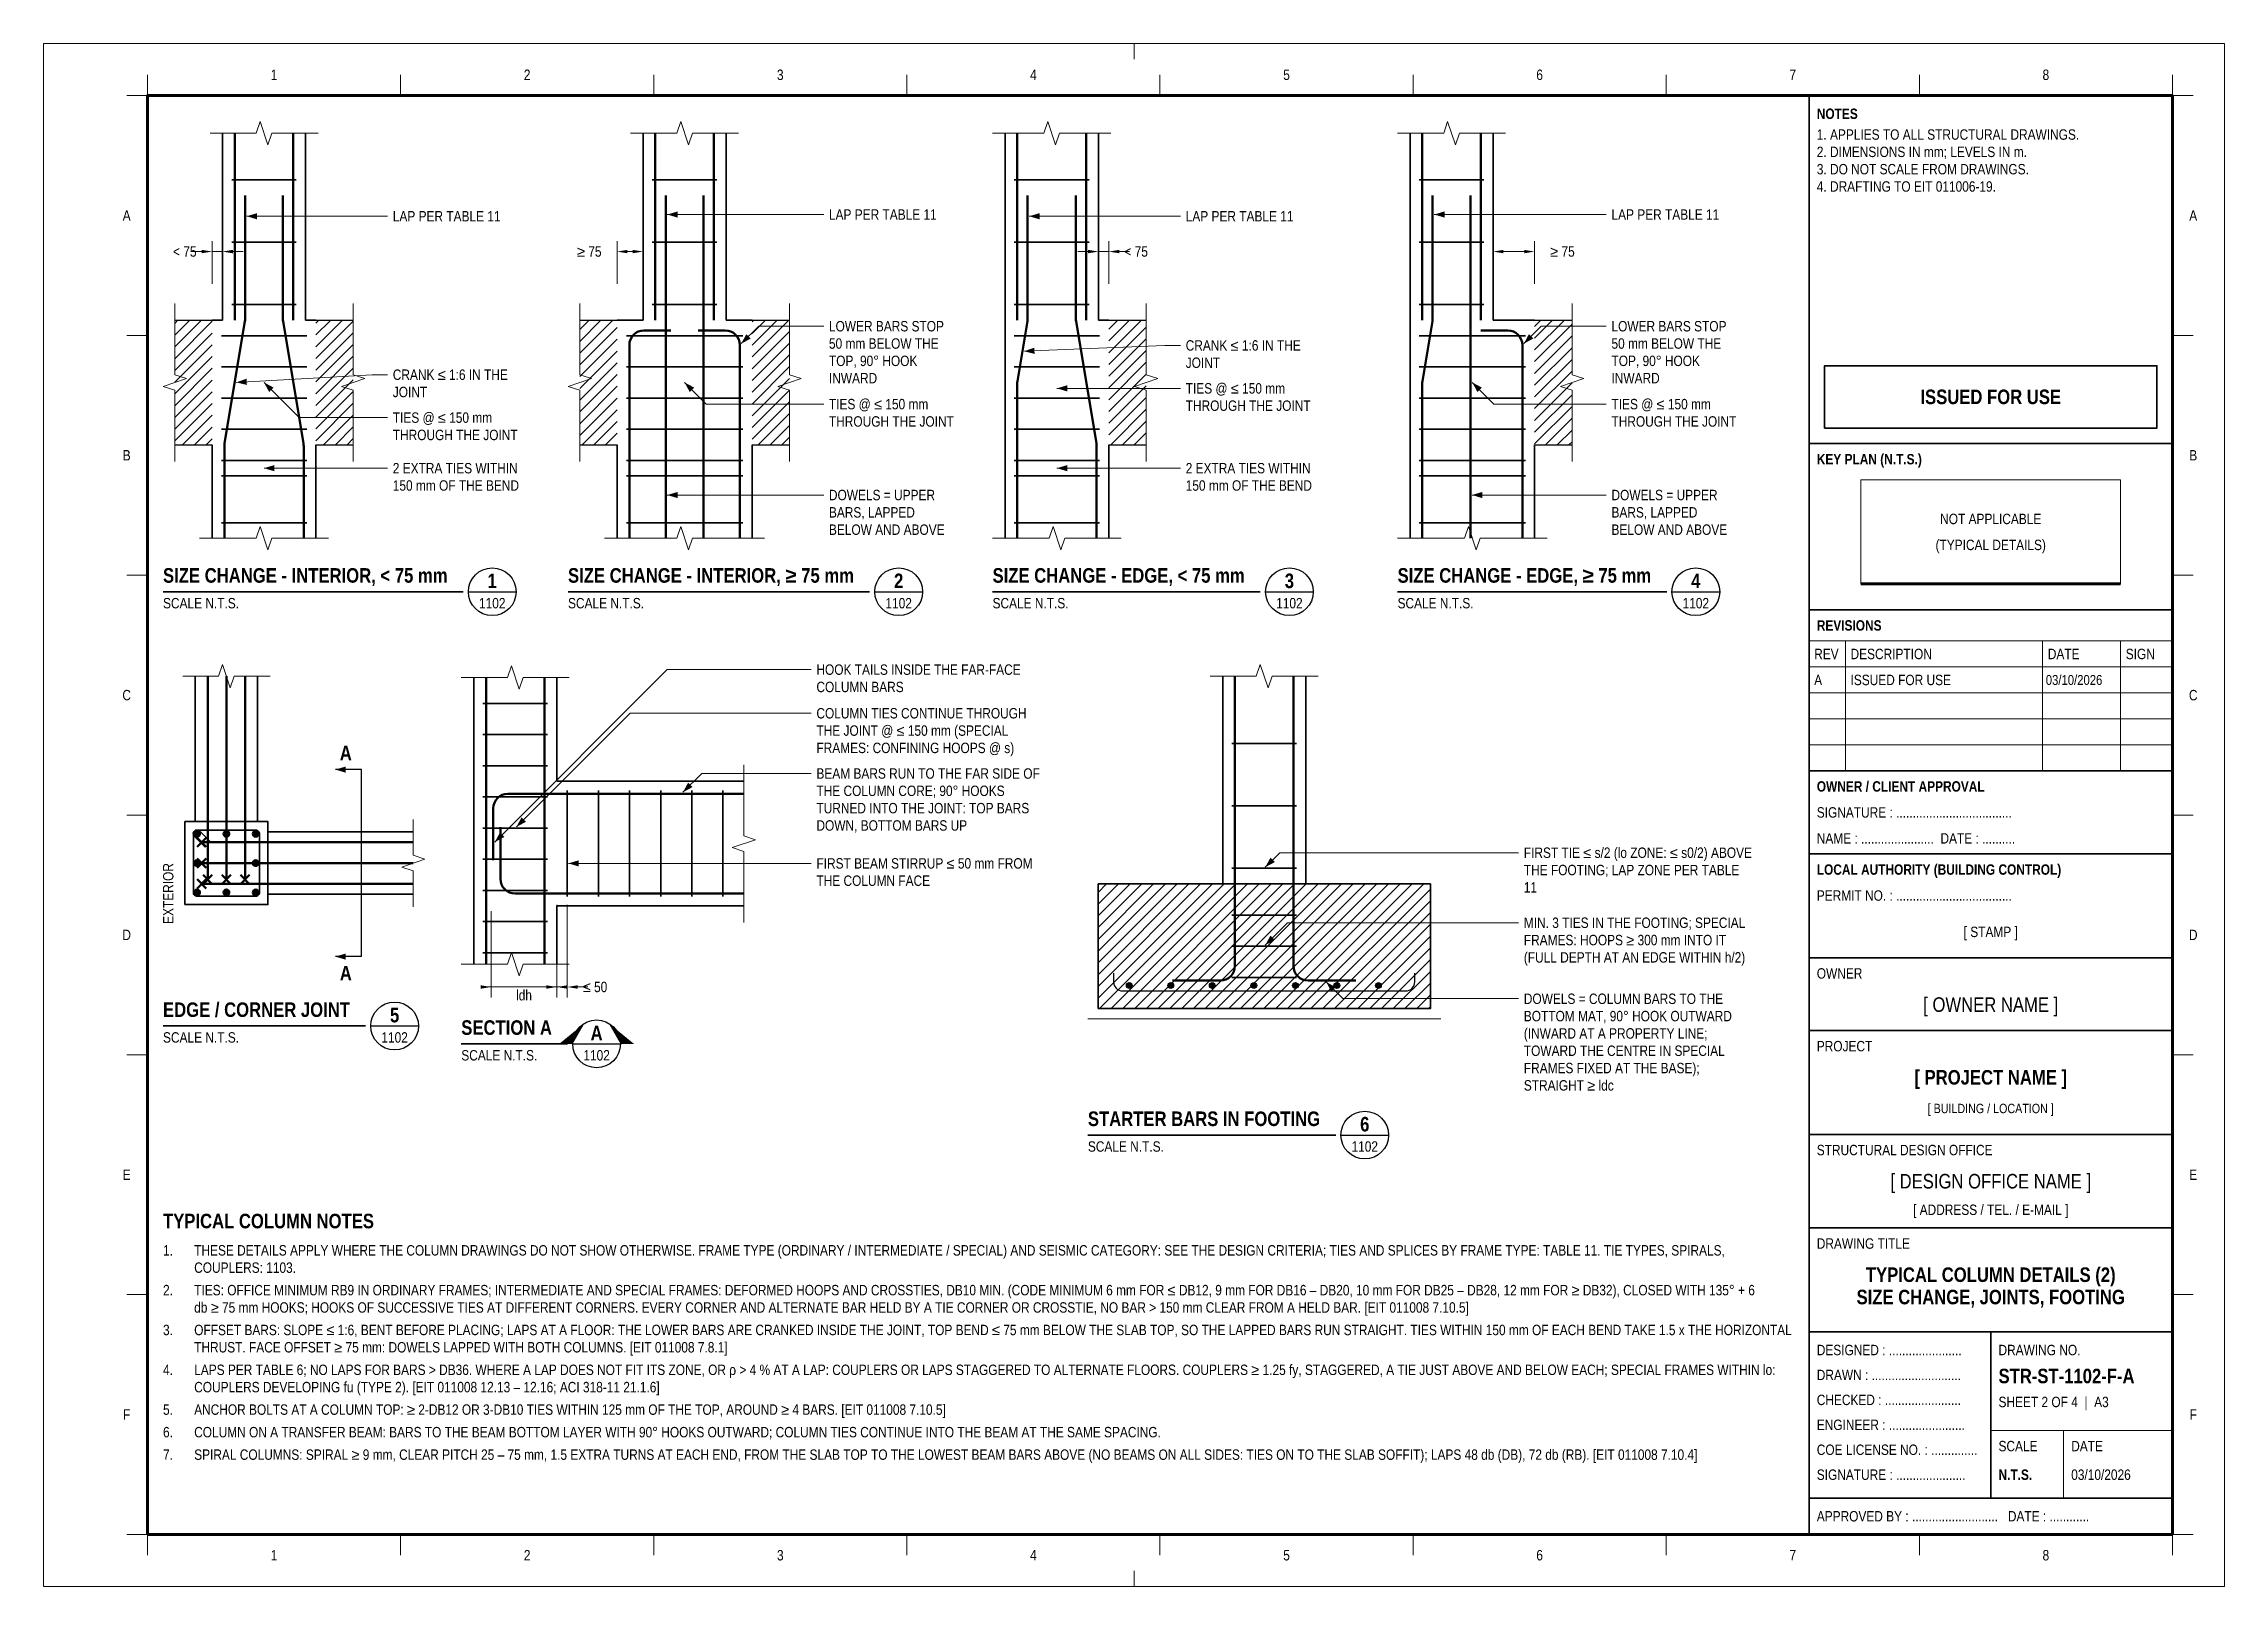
# Paper-space layout '1102' of a CAD drawing. Header units: millimetres. Extents: x 0 to 420, y 0 to 297.
# The model-space entities are those that its viewports show. They can reach past a viewport. Long polylines and large blocks are cut down to what shows.
import ezdxf
from ezdxf.enums import TextEntityAlignment as Align

# ---------------------------------------------------------------- set-up
doc = ezdxf.new("R2010")
doc.units = ezdxf.units.MM
doc.header["$LTSCALE"] = 3.75
doc.linetypes.add('CENTER', pattern=[50.8, 31.75, -6.35, 6.35, -6.35])
for name, color, linetype, lineweight in [('S-ANNO', 3, 'Continuous', 18), ('S-BREAK', 8, 'Continuous', 18), ('S-CONC', 4, 'Continuous', 35), ('S-CONC-VIS', 5, 'Continuous', 25), ('S-CUTL', 6, 'CENTER', 25), ('S-DET', 7, 'Continuous', 18), ('S-DIMS', 2, 'Continuous', 18), ('S-FRAME', 10, 'Continuous', 70), ('S-HATCH', 9, 'Continuous', 13), ('S-LEAN', 7, 'Continuous', 18), ('S-REBR', 1, 'Continuous', 50), ('S-REBR-NF', 252, 'Continuous', 25), ('S-REBR-SEC', 30, 'Continuous', 35), ('S-SYMB', 6, 'Continuous', 25), ('S-TEXT', 7, 'Continuous', 18), ('S-TITLE', 4, 'Continuous', 35), ('S-TTLB', 4, 'Continuous', 35), ('S-TTLB-THIN', 8, 'Continuous', 18), ('S-ZONE', 8, 'Continuous', 18)]:
    doc.layers.add(name, color=color, linetype=linetype, lineweight=lineweight)
for name, color, linetype, lineweight, plot in [('S-SHEET', 9, 'Continuous', 13, False), ('S-TB-AREA', 9, 'Continuous', 13, False), ('S-VPORT', 9, 'Continuous', 13, False)]:
    doc.layers.add(name, color=color, linetype=linetype, lineweight=lineweight, plot=plot)
doc.styles.add('AN', font='ARIALN_0.TTF')
doc.styles.add('ANB', font='ARIALNB_0.TTF')
doc.dimstyles.new('EIT-25', dxfattribs={"dimscale": 25, "dimtxt": 2, "dimasz": 2, "dimexe": 2, "dimexo": 1, "dimgap": 0.6, "dimtad": 1, "dimdec": 0, "dimtxsty": 'AN', "dimcen": 2.5, "dimclrd": 2, "dimclre": 8, "dimclrt": 7, "dimazin": 3, "dimtfac": 1, "dimtmove": 1, "dimatfit": 3, "dimlwd": -1, "dimlwe": -1, "dimarcsym": 0})

# ---------------------------------------------------------------- blocks, each defined once
blk = doc.blocks.new('TB-A3-NRW')
at = {"layer": 'S-FRAME', "flags": 128}
blk.add_lwpolyline([(20, 10), (410, 10), (410, 287), (20, 287)], close=True, dxfattribs=at)
blk.add_lwpolyline([(350, 193), (400, 193)], dxfattribs=at)
at = {"layer": 'S-SHEET', "flags": 128}
blk.add_lwpolyline([(0, 0), (420, 0), (420, 297), (0, 297)], close=True, dxfattribs=at)
at = {"layer": 'S-TB-AREA', "flags": 128}
blk.add_lwpolyline([(20, 10), (340, 10), (340, 287), (20, 287)], close=True, dxfattribs=at)
at = {"layer": 'S-TITLE', "flags": 128}
blk.add_lwpolyline([(343, 223), (407, 223), (407, 235), (343, 235)], close=True, dxfattribs=at)
at = {"layer": 'S-TTLB'}
for p, q in [((340, 10), (340, 287)), ((340, 220), (410, 220)), ((340, 188), (410, 188)), ((340, 157), (410, 157)), ((340, 157), (410, 157)), ((340, 141), (410, 141)), ((340, 121), (410, 121)), ((340, 107), (410, 107)), ((340, 87), (410, 87)), ((340, 69), (410, 69)), ((340, 49), (410, 49)), ((375, 17), (375, 49)), ((340, 17), (410, 17))]:
    blk.add_line(p, q, dxfattribs=at)
at = {"layer": 'S-TTLB-THIN'}
for p, q in [((340, 182), (410, 182)), ((347, 157), (347, 182)), ((385, 157), (385, 182)), ((400, 157), (400, 182)), ((340, 177), (410, 177)), ((340, 172), (410, 172)), ((340, 167), (410, 167)), ((340, 162), (410, 162)), ((375, 30), (410, 30)), ((389, 17), (389, 30))]:
    blk.add_line(p, q, dxfattribs=at)
at = {"layer": 'S-TTLB-THIN', "flags": 128}
blk.add_lwpolyline([(350, 193), (400, 193), (400, 213), (350, 213)], close=True, dxfattribs=at)
at = {"layer": 'S-ZONE'}
for p, q in [((210, 297), (210, 294)), ((20, 287), (20, 291)), ((68.75, 287), (68.75, 291)), ((117.5, 287), (117.5, 291)), ((166.25, 287), (166.25, 291)), ((215, 287), (215, 291)), ((263.75, 287), (263.75, 291)), ((312.5, 287), (312.5, 291)), ((361.25, 287), (361.25, 291)), ((410, 287), (410, 291)), ((16, 287), (20, 287)), ((410, 287), (414, 287)), ((16, 240.83), (20, 240.83)), ((410, 240.83), (414, 240.83)), ((16, 194.67), (20, 194.67)), ((410, 194.67), (414, 194.67)), ((16, 148.5), (20, 148.5)), ((410, 148.5), (414, 148.5)), ((16, 102.33), (20, 102.33)), ((410, 102.33), (414, 102.33)), ((16, 56.17), (20, 56.17)), ((410, 56.17), (414, 56.17)), ((16, 10), (20, 10)), ((20, 10), (20, 6)), ((68.75, 10), (68.75, 6)), ((117.5, 10), (117.5, 6)), ((166.25, 10), (166.25, 6)), ((215, 10), (215, 6)), ((263.75, 10), (263.75, 6)), ((312.5, 10), (312.5, 6)), ((361.25, 10), (361.25, 6)), ((410, 10), (410, 6)), ((410, 10), (414, 10)), ((210, 0), (210, 3))]:
    blk.add_line(p, q, dxfattribs=at)
at = {"layer": 'S-TEXT'}
for s, style, p in [('NOTES', 'ANB', (341.5, 283.5)), ('KEY PLAN (N.T.S.)', 'ANB', (341.5, 217)), ('REVISIONS', 'ANB', (341.5, 185)), ('REV', 'AN', (341, 179.5)), ('DESCRIPTION', 'AN', (348, 179.5)), ('DATE', 'AN', (386, 179.5)), ('SIGN', 'AN', (401, 179.5)), ('OWNER / CLIENT APPROVAL', 'ANB', (341.5, 154)), ('SIGNATURE : ...................................', 'AN', (341.5, 149)), ('NAME : ......................  DATE : ..........', 'AN', (341.5, 144)), ('LOCAL AUTHORITY (BUILDING CONTROL)', 'ANB', (341.5, 138)), ('PERMIT NO. : ...................................', 'AN', (341.5, 133)), ('OWNER', 'AN', (341.5, 118)), ('PROJECT', 'AN', (341.5, 104)), ('STRUCTURAL DESIGN OFFICE', 'AN', (341.5, 84)), ('DRAWING TITLE', 'AN', (341.5, 66)), ('DESIGNED : ......................', 'AN', (341.5, 45.5)), ('DRAWING NO.', 'AN', (376.5, 45.5)), ('DRAWN : ...........................', 'AN', (341.5, 40.7)), ('CHECKED : .......................', 'AN', (341.5, 35.9)), ('ENGINEER : .......................', 'AN', (341.5, 31.1)), ('COE LICENSE NO. : ..............', 'AN', (341.5, 26.3)), ('SCALE', 'AN', (376.5, 27)), ('DATE', 'AN', (390.5, 27)), ('SIGNATURE : .....................', 'AN', (341.5, 21.5)), ('APPROVED BY : ..........................   DATE : ............', 'AN', (341.5, 13.5))]:
    blk.add_text(s, height=2, dxfattribs=dict(at, style=style)).set_placement(p, align=Align.MIDDLE_LEFT)
at = {"layer": 'S-TEXT', "style": 'AN'}
blk.add_text('[ STAMP ]', height=2, dxfattribs=at).set_placement((375, 126), align=Align.MIDDLE_CENTER)
at = {"layer": 'S-TEXT', "insert": (341.5, 280.5), "char_height": 2, "width": 67, "attachment_point": 1, "style": 'AN'}
blk.add_mtext('1. APPLIES TO ALL STRUCTURAL DRAWINGS.\\P2. DIMENSIONS IN mm; LEVELS IN m.\\P3. DO NOT SCALE FROM DRAWINGS.\\P4. DRAFTING TO EIT 011006-19.', dxfattribs=at)
at = {"layer": 'S-TEXT'}
for tag, height, style, p in [('STATUS_1', 2.8, 'ANB', (375, 231.2)), ('STATUS_2', 2.8, 'ANB', (375, 226.8)), ('KEYPLAN_1', 2, 'AN', (375, 205.5)), ('KEYPLAN_2', 2, 'AN', (375, 200.5)), ('OWNER', 2.8, 'AN', (375, 112)), ('PROJECT', 2.8, 'ANB', (375, 98)), ('LOCATION', 1.8, 'AN', (375, 92)), ('OFFICE', 2.8, 'AN', (375, 78)), ('OFFICE_ADDR', 2, 'AN', (375, 72.5)), ('TITLE_1', 2.8, 'ANB', (375, 60)), ('TITLE_2', 2.8, 'ANB', (375, 55.7)), ('TITLE_3', 2.8, 'ANB', (375, 51.4))]:
    blk.add_attdef(tag, text='', height=height, dxfattribs=dict(at, style=style)).set_placement(p, align=Align.MIDDLE_CENTER)
for tag, height, style, p in [('REV_1', 2, 'AN', (341, 174.5)), ('REV_1_DESC', 2, 'AN', (348, 174.5)), ('REV_1_DATE', 1.9, 'AN', (385.6, 174.5)), ('REV_2', 2, 'AN', (341, 169.5)), ('REV_2_DESC', 2, 'AN', (348, 169.5)), ('REV_2_DATE', 1.9, 'AN', (385.6, 169.5)), ('REV_3', 2, 'AN', (341, 164.5)), ('REV_3_DESC', 2, 'AN', (348, 164.5)), ('REV_3_DATE', 1.9, 'AN', (385.6, 164.5)), ('REV_4', 2, 'AN', (341, 159.5)), ('REV_4_DESC', 2, 'AN', (348, 159.5)), ('REV_4_DATE', 1.9, 'AN', (385.6, 159.5)), ('DWG_NO', 2.8, 'ANB', (376.5, 40.5)), ('SHEET', 2, 'AN', (376.5, 35.5)), ('SCALE', 2, 'ANB', (376.5, 21.5)), ('DATE', 2, 'AN', (390.5, 21.5))]:
    blk.add_attdef(tag, text='', height=height, dxfattribs=dict(at, style=style)).set_placement(p, align=Align.MIDDLE_LEFT)
at = {"layer": 'S-ZONE', "style": 'AN'}
for s, p in [('1', (44.38, 291)), ('2', (93.12, 291)), ('3', (141.88, 291)), ('4', (190.62, 291)), ('5', (239.38, 291)), ('6', (288.12, 291)), ('7', (336.88, 291)), ('8', (385.62, 291)), ('A', (16, 263.92)), ('A', (414, 263.92)), ('B', (16, 217.75)), ('B', (414, 217.75)), ('C', (16, 171.58)), ('C', (414, 171.58)), ('D', (16, 125.42)), ('D', (414, 125.42)), ('E', (16, 79.25)), ('E', (414, 79.25)), ('F', (16, 33.08)), ('F', (414, 33.08)), ('1', (44.38, 6)), ('2', (93.12, 6)), ('3', (141.88, 6)), ('4', (190.62, 6)), ('5', (239.38, 6)), ('6', (288.12, 6)), ('7', (336.88, 6)), ('8', (385.62, 6))]:
    blk.add_text(s, height=2, dxfattribs=at).set_placement(p, align=Align.MIDDLE_CENTER)
blk = doc.blocks.new('VT-1102-1', base_point=(23, 186.9))
at = {"layer": 'S-SYMB'}
blk.add_line((81.8, 191.5), (91, 191.5), dxfattribs=at)
blk.add_circle((86.4, 191.5), 4.6, dxfattribs=at)
at = {"layer": 'S-TITLE'}
blk.add_line((23, 191.5), (80.8, 191.5), dxfattribs=at)
at = {"layer": 'S-TEXT'}
for s, height, style, p in [('1', 2.8, 'ANB', (86.4, 193.6)), ('1102', 2, 'AN', (86.4, 189.3))]:
    blk.add_text(s, height=height, dxfattribs=dict(at, style=style)).set_placement(p, align=Align.MIDDLE_CENTER)
at = {"layer": 'S-TEXT', "style": 'AN'}
blk.add_text('SCALE N.T.S.', height=2, dxfattribs=at).set_placement((23, 190.3), align=Align.TOP_LEFT)
at = {"layer": 'S-TITLE', "style": 'ANB'}
blk.add_text('SIZE CHANGE - INTERIOR, < 75 mm', height=2.8, dxfattribs=at).set_placement((23, 192.4), align=Align.BOTTOM_LEFT)
blk = doc.blocks.new('VT-1102-2', base_point=(101, 186.9))
at = {"layer": 'S-SYMB'}
blk.add_line((160.08, 191.5), (169.28, 191.5), dxfattribs=at)
blk.add_circle((164.68, 191.5), 4.6, dxfattribs=at)
at = {"layer": 'S-TITLE'}
blk.add_line((101, 191.5), (159.08, 191.5), dxfattribs=at)
at = {"layer": 'S-TEXT'}
for s, height, style, p in [('2', 2.8, 'ANB', (164.68, 193.6)), ('1102', 2, 'AN', (164.68, 189.3))]:
    blk.add_text(s, height=height, dxfattribs=dict(at, style=style)).set_placement(p, align=Align.MIDDLE_CENTER)
at = {"layer": 'S-TEXT', "style": 'AN'}
blk.add_text('SCALE N.T.S.', height=2, dxfattribs=at).set_placement((101, 190.3), align=Align.TOP_LEFT)
at = {"layer": 'S-TITLE', "style": 'ANB'}
blk.add_text('SIZE CHANGE - INTERIOR, ≥ 75 mm', height=2.8, dxfattribs=at).set_placement((101, 192.4), align=Align.BOTTOM_LEFT)
blk = doc.blocks.new('VT-1102-3', base_point=(182.77, 186.9))
at = {"layer": 'S-SYMB'}
blk.add_line((235.34, 191.5), (244.54, 191.5), dxfattribs=at)
blk.add_circle((239.94, 191.5), 4.6, dxfattribs=at)
at = {"layer": 'S-TITLE'}
blk.add_line((182.77, 191.5), (234.34, 191.5), dxfattribs=at)
at = {"layer": 'S-TEXT'}
for s, height, style, p in [('3', 2.8, 'ANB', (239.94, 193.6)), ('1102', 2, 'AN', (239.94, 189.3))]:
    blk.add_text(s, height=height, dxfattribs=dict(at, style=style)).set_placement(p, align=Align.MIDDLE_CENTER)
at = {"layer": 'S-TEXT', "style": 'AN'}
blk.add_text('SCALE N.T.S.', height=2, dxfattribs=at).set_placement((182.77, 190.3), align=Align.TOP_LEFT)
at = {"layer": 'S-TITLE', "style": 'ANB'}
blk.add_text('SIZE CHANGE - EDGE, < 75 mm', height=2.8, dxfattribs=at).set_placement((182.77, 192.4), align=Align.BOTTOM_LEFT)
blk = doc.blocks.new('VT-1102-4', base_point=(260.77, 186.9))
at = {"layer": 'S-SYMB'}
blk.add_line((313.61, 191.5), (322.81, 191.5), dxfattribs=at)
blk.add_circle((318.21, 191.5), 4.6, dxfattribs=at)
at = {"layer": 'S-TITLE'}
blk.add_line((260.77, 191.5), (312.61, 191.5), dxfattribs=at)
at = {"layer": 'S-TEXT'}
for s, height, style, p in [('4', 2.8, 'ANB', (318.21, 193.6)), ('1102', 2, 'AN', (318.21, 189.3))]:
    blk.add_text(s, height=height, dxfattribs=dict(at, style=style)).set_placement(p, align=Align.MIDDLE_CENTER)
at = {"layer": 'S-TEXT', "style": 'AN'}
blk.add_text('SCALE N.T.S.', height=2, dxfattribs=at).set_placement((260.77, 190.3), align=Align.TOP_LEFT)
at = {"layer": 'S-TITLE', "style": 'ANB'}
blk.add_text('SIZE CHANGE - EDGE, ≥ 75 mm', height=2.8, dxfattribs=at).set_placement((260.77, 192.4), align=Align.BOTTOM_LEFT)
blk = doc.blocks.new('DET-1102-5', base_point=(-105, -20384))
at = {"layer": 'S-REBR'}
h = blk.add_hatch(color=256, dxfattribs=at)
h.dxf.hatch_style = 1
edge = h.paths.add_edge_path()
edge.add_arc((59, -19659), 13.8, 0, 360)
h = blk.add_hatch(color=256, dxfattribs=at)
h.dxf.hatch_style = 1
edge = h.paths.add_edge_path()
edge.add_arc((200, -19659), 13.8, 0, 360)
h = blk.add_hatch(color=256, dxfattribs=at)
h.dxf.hatch_style = 1
edge = h.paths.add_edge_path()
edge.add_arc((341, -19659), 13.8, 0, 360)
h = blk.add_hatch(color=256, dxfattribs=at)
h.dxf.hatch_style = 1
edge = h.paths.add_edge_path()
edge.add_arc((59, -19800), 13.8, 0, 360)
h = blk.add_hatch(color=256, dxfattribs=at)
h.dxf.hatch_style = 1
edge = h.paths.add_edge_path()
edge.add_arc((341, -19800), 13.8, 0, 360)
h = blk.add_hatch(color=256, dxfattribs=at)
h.dxf.hatch_style = 1
edge = h.paths.add_edge_path()
edge.add_arc((59, -19941), 13.8, 0, 360)
h = blk.add_hatch(color=256, dxfattribs=at)
h.dxf.hatch_style = 1
edge = h.paths.add_edge_path()
edge.add_arc((200, -19941), 13.8, 0, 360)
h = blk.add_hatch(color=256, dxfattribs=at)
h.dxf.hatch_style = 1
edge = h.paths.add_edge_path()
edge.add_arc((341, -19941), 13.8, 0, 360)
at = {"layer": 'S-BREAK', "flags": 128}
for points in [[(-10, -18900), (162, -18900), (181, -18844), (219, -18956), (238, -18900), (410, -18900)], [(1100, -20010), (1100, -19838), (1044, -19819), (1156, -19781), (1100, -19762), (1100, -19590)]]:
    blk.add_lwpolyline(points, dxfattribs=at)
at = {"layer": 'S-CONC'}
for p, q in [((50, -19600), (50, -18900)), ((350, -19600), (350, -18900)), ((400, -19650), (1100, -19650)), ((400, -19950), (1100, -19950))]:
    blk.add_line(p, q, dxfattribs=at)
at = {"layer": 'S-CONC', "flags": 128}
blk.add_lwpolyline([(0, -20000), (400, -20000), (400, -19600), (0, -19600)], close=True, dxfattribs=at)
at = {"layer": 'S-CUTL'}
blk.add_line((850, -20250), (850, -19350), dxfattribs=at)
at = {"layer": 'S-REBR'}
for p, q in [((59, -19722), (103, -19678)), ((59, -19678), (103, -19722)), ((59, -19822), (103, -19778)), ((59, -19778), (103, -19822)), ((59, -19922), (103, -19878)), ((59, -19878), (103, -19922)), ((88, -19901), (132, -19857)), ((88, -19857), (132, -19901)), ((178, -19901), (222, -19857)), ((178, -19857), (222, -19901)), ((268, -19901), (312, -19857)), ((268, -19857), (312, -19901))]:
    blk.add_line(p, q, dxfattribs=at)
at = {"layer": 'S-REBR', "flags": 128}
for points in [[(110, -18900), (110, -19879)], [(200, -18900), (200, -19879)], [(290, -18900), (290, -19879)], [(1100, -19700), (81, -19700)], [(1100, -19800), (81, -19800)], [(1100, -19900), (81, -19900)]]:
    blk.add_lwpolyline(points, dxfattribs=at)
at = {"layer": 'S-REBR'}
for centre in [(59, -19659), (200, -19659), (341, -19659), (59, -19800), (341, -19800), (59, -19941), (200, -19941), (341, -19941)]:
    blk.add_circle(centre, 13.8, dxfattribs=at)
at = {"layer": 'S-REBR-SEC', "flags": 128}
blk.add_lwpolyline([(124, -19698), (72, -19646, 0.668179), (41, -19659), (41, -19941, 0.414214), (59, -19959), (341, -19959, 0.414214), (359, -19941), (359, -19659, 0.414214), (341, -19641), (59, -19641, 0.668179), (46, -19672), (98, -19724)], format="xyb", dxfattribs=at)
at = {"layer": 'S-SYMB'}
for p, q in [((850, -19350), (725, -19350)), ((850, -20250), (725, -20250))]:
    blk.add_line(p, q, dxfattribs=at)
for points in [[(725, -19350), (775, -19365), (775, -19335)], [(725, -20250), (775, -20265), (775, -20235)]]:
    blk.add_solid(points, dxfattribs=at)
at = {"layer": 'S-TEXT', "style": 'ANB'}
for p in [(775, -19270), (775, -20330)]:
    blk.add_text('A', height=70, dxfattribs=at).set_placement(p, align=Align.MIDDLE_CENTER)
at = {"layer": 'S-TEXT', "style": 'AN'}
blk.add_text('EXTERIOR', height=50, rotation=90, dxfattribs=at).set_placement((-80, -19800), align=Align.MIDDLE_RIGHT)
blk = doc.blocks.new('VT-1102-5', base_point=(23, 103.28))
at = {"layer": 'S-SYMB'}
blk.add_line((63, 107.88), (72.2, 107.88), dxfattribs=at)
blk.add_circle((67.6, 107.88), 4.6, dxfattribs=at)
at = {"layer": 'S-TITLE'}
blk.add_line((23, 107.88), (62, 107.88), dxfattribs=at)
at = {"layer": 'S-TEXT'}
for s, height, style, p in [('5', 2.8, 'ANB', (67.6, 109.98)), ('1102', 2, 'AN', (67.6, 105.68))]:
    blk.add_text(s, height=height, dxfattribs=dict(at, style=style)).set_placement(p, align=Align.MIDDLE_CENTER)
at = {"layer": 'S-TEXT', "style": 'AN'}
blk.add_text('SCALE N.T.S.', height=2, dxfattribs=at).set_placement((23, 106.68), align=Align.TOP_LEFT)
at = {"layer": 'S-TITLE', "style": 'ANB'}
blk.add_text('EDGE / CORNER JOINT', height=2.8, dxfattribs=at).set_placement((23, 108.78), align=Align.BOTTOM_LEFT)
blk = doc.blocks.new('VT-1102-A', base_point=(80.45, 99.85))
at = {"layer": 'S-SYMB'}
blk.add_line((101.91, 104.45), (111.11, 104.45), dxfattribs=at)
blk.add_circle((106.51, 104.45), 4.6, dxfattribs=at)
for points in [[(101.91, 104.45), (99.31, 104.45), (104.21, 108.45)], [(111.11, 104.45), (113.71, 104.45), (108.81, 108.45)]]:
    blk.add_solid(points, dxfattribs=at)
at = {"layer": 'S-TITLE'}
blk.add_line((80.45, 104.45), (100.91, 104.45), dxfattribs=at)
at = {"layer": 'S-TEXT'}
for s, height, style, p in [('A', 2.8, 'ANB', (106.51, 106.55)), ('1102', 2, 'AN', (106.51, 102.25))]:
    blk.add_text(s, height=height, dxfattribs=dict(at, style=style)).set_placement(p, align=Align.MIDDLE_CENTER)
at = {"layer": 'S-TEXT', "style": 'AN'}
blk.add_text('SCALE N.T.S.', height=2, dxfattribs=at).set_placement((80.45, 103.25), align=Align.TOP_LEFT)
at = {"layer": 'S-TITLE', "style": 'ANB'}
blk.add_text('SECTION A', height=2.8, dxfattribs=at).set_placement((80.45, 105.35), align=Align.BOTTOM_LEFT)
blk = doc.blocks.new('DET-1102-6', base_point=(17950, -21009))
at = {"layer": 'S-HATCH'}
h = blk.add_hatch(dxfattribs=at)
h.set_pattern_fill('ANSI31', color=256, scale=12.59843)
h.paths.add_polyline_path([(18000, -20600), (19600, -20600), (19600, -20000), (18000, -20000)])
at = {"layer": 'S-REBR-NF'}
h = blk.add_hatch(color=256, dxfattribs=at)
h.dxf.hatch_style = 1
edge = h.paths.add_edge_path()
edge.add_arc((18150, -20489), 13.8, 0, 360)
h = blk.add_hatch(color=256, dxfattribs=at)
h.dxf.hatch_style = 1
edge = h.paths.add_edge_path()
edge.add_arc((18350, -20489), 13.8, 0, 360)
h = blk.add_hatch(color=256, dxfattribs=at)
h.dxf.hatch_style = 1
edge = h.paths.add_edge_path()
edge.add_arc((18550, -20489), 13.8, 0, 360)
h = blk.add_hatch(color=256, dxfattribs=at)
h.dxf.hatch_style = 1
edge = h.paths.add_edge_path()
edge.add_arc((18750, -20489), 13.8, 0, 360)
h = blk.add_hatch(color=256, dxfattribs=at)
h.dxf.hatch_style = 1
edge = h.paths.add_edge_path()
edge.add_arc((18950, -20489), 13.8, 0, 360)
h = blk.add_hatch(color=256, dxfattribs=at)
h.dxf.hatch_style = 1
edge = h.paths.add_edge_path()
edge.add_arc((19150, -20489), 13.8, 0, 360)
h = blk.add_hatch(color=256, dxfattribs=at)
h.dxf.hatch_style = 1
edge = h.paths.add_edge_path()
edge.add_arc((19350, -20489), 13.8, 0, 360)
at = {"layer": 'S-ANNO', "flags": 128}
for points in [[(18805, -19920), (18875, -19850), (19950, -19850), (20025, -19850)], [(18805, -20295), (18912, -20188), (19950, -20188), (20025, -20188)], [(19098, -20472), (19178, -20552), (19950, -20552), (20025, -20552)]]:
    blk.add_lwpolyline(points, dxfattribs=at)
at = {"layer": 'S-ANNO'}
for points in [[(18805, -19920), (18851, -19895), (18830, -19874)], [(18805, -20295), (18851, -20270), (18830, -20249)], [(19098, -20472), (19123, -20518), (19144, -20497)]]:
    blk.add_solid(points, dxfattribs=at)
at = {"layer": 'S-BREAK', "flags": 128}
blk.add_lwpolyline([(18540, -19000), (18762, -19000), (18781, -18944), (18819, -19056), (18838, -19000), (19060, -19000)], dxfattribs=at)
at = {"layer": 'S-CONC'}
for p, q in [((18600, -20000), (18600, -19000)), ((19000, -20000), (19000, -19000)), ((18000, -20000), (18600, -20000)), ((18000, -20600), (18000, -20000)), ((19000, -20000), (19600, -20000))]:
    blk.add_line(p, q, dxfattribs=at)
at = {"layer": 'S-CONC', "flags": 128}
blk.add_lwpolyline([(18000, -20600), (19600, -20600), (19600, -20000), (18600, -20000)], dxfattribs=at)
at = {"layer": 'S-LEAN', "flags": 128}
blk.add_lwpolyline([(17950, -20650), (19650, -20650)], dxfattribs=at)
at = {"layer": 'S-REBR', "flags": 128}
for points in [[(18659, -19000), (18659, -20395, -0.414214), (18589, -20465), (18359, -20465)], [(18941, -19000), (18941, -20395, 0.414214), (19011, -20465), (19241, -20465)]]:
    blk.add_lwpolyline(points, format="xyb", dxfattribs=at)
at = {"layer": 'S-REBR-NF', "flags": 128}
blk.add_lwpolyline([(18075, -20430), (18075, -20472, 0.414214), (18118, -20515), (19482, -20515, 0.414214), (19525, -20472), (19525, -20430)], format="xyb", dxfattribs=at)
at = {"layer": 'S-REBR-NF'}
for centre in [(18150, -20489), (18350, -20489), (18550, -20489), (18750, -20489), (18950, -20489), (19150, -20489), (19350, -20489)]:
    blk.add_circle(centre, 13.8, dxfattribs=at)
at = {"layer": 'S-REBR-SEC'}
for p, q in [((18644, -19325), (18956, -19325)), ((18644, -19625), (18956, -19625)), ((18644, -19925), (18956, -19925)), ((18644, -20150), (18956, -20150)), ((18644, -20300), (18956, -20300)), ((18644, -20450), (18956, -20450))]:
    blk.add_line(p, q, dxfattribs=at)
at = {"layer": 'S-TEXT', "char_height": 50, "attachment_point": 1, "style": 'AN'}
for s, insert, width in [('FIRST TIE ≤ s/2 (lo ZONE: ≤ s0/2) ABOVE\\PTHE FOOTING; LAP ZONE PER TABLE\\P11', (20050, -19825), 1154.94), ('MIN. 3 TIES IN THE FOOTING; SPECIAL\\PFRAMES: HOOPS ≥ 300 mm INTO IT\\P(FULL DEPTH AT AN EDGE WITHIN h/2)', (20050, -20162), 1121.42), ('DOWELS = COLUMN BARS TO THE\\PBOTTOM MAT, 90° HOOK OUTWARD\\P(INWARD AT A PROPERTY LINE;\\PTOWARD THE CENTRE IN SPECIAL\\PFRAMES FIXED AT THE BASE);\\PSTRAIGHT ≥ ldc', (20050, -20528), 1054.34)]:
    blk.add_mtext(s, dxfattribs=dict(at, insert=insert, width=width))
blk = doc.blocks.new('VT-1102-6', base_point=(201.1, 82.28))
at = {"layer": 'S-SYMB'}
blk.add_line((249.82, 86.88), (259.02, 86.88), dxfattribs=at)
blk.add_circle((254.42, 86.88), 4.6, dxfattribs=at)
at = {"layer": 'S-TITLE'}
blk.add_line((201.1, 86.88), (248.82, 86.88), dxfattribs=at)
at = {"layer": 'S-TEXT'}
for s, height, style, p in [('6', 2.8, 'ANB', (254.42, 88.98)), ('1102', 2, 'AN', (254.42, 84.68))]:
    blk.add_text(s, height=height, dxfattribs=dict(at, style=style)).set_placement(p, align=Align.MIDDLE_CENTER)
at = {"layer": 'S-TEXT', "style": 'AN'}
blk.add_text('SCALE N.T.S.', height=2, dxfattribs=at).set_placement((201.1, 85.68), align=Align.TOP_LEFT)
at = {"layer": 'S-TITLE', "style": 'ANB'}
blk.add_text('STARTER BARS IN FOOTING', height=2.8, dxfattribs=at).set_placement((201.1, 87.78), align=Align.BOTTOM_LEFT)
blk = doc.blocks.new('NOTES-1102-1', base_point=(23, 23.75))
at = {"layer": 'S-TEXT', "style": 'AN'}
for s, p in [('1.', (23, 63.08)), ('THESE DETAILS APPLY WHERE THE COLUMN DRAWINGS DO NOT SHOW OTHERWISE. FRAME TYPE (ORDINARY / INTERMEDIATE / SPECIAL) AND SEISMIC CATEGORY: SEE THE DESIGN CRITERIA; TIES AND SPLICES BY FRAME TYPE: TABLE 11. TIE TYPES, SPIRALS,', (29, 63.08)), ('COUPLERS: 1103.', (29, 59.75)), ('2.', (23, 55.42)), ('TIES: OFFICE MINIMUM RB9 IN ORDINARY FRAMES; INTERMEDIATE AND SPECIAL FRAMES: DEFORMED HOOPS AND CROSSTIES, DB10 MIN. (CODE MINIMUM 6 mm FOR ≤ DB12, 9 mm FOR DB16 – DB20, 10 mm FOR DB25 – DB28, 12 mm FOR ≥ DB32), CLOSED WITH 135° + 6', (29, 55.42)), ('db ≥ 75 mm HOOKS; HOOKS OF SUCCESSIVE TIES AT DIFFERENT CORNERS. EVERY CORNER AND ALTERNATE BAR HELD BY A TIE CORNER OR CROSSTIE, NO BAR > 150 mm CLEAR FROM A HELD BAR. [EIT 011008 7.10.5]', (29, 52.08)), ('3.', (23, 47.75)), ('THRUST. FACE OFFSET ≥ 75 mm: DOWELS LAPPED WITH BOTH COLUMNS. [EIT 011008 7.8.1]', (29, 44.42)), ('OFFSET BARS: SLOPE ≤ 1:6, BENT BEFORE PLACING; LAPS AT A FLOOR: THE LOWER BARS ARE CRANKED INSIDE THE JOINT, TOP BEND ≤ 75 mm BELOW THE SLAB TOP, SO THE LAPPED BARS RUN STRAIGHT. TIES WITHIN 150 mm OF EACH BEND TAKE 1.5 x THE HORIZONTAL', (29, 47.75)), ('4.', (23, 40.08)), ('LAPS PER TABLE 6; NO LAPS FOR BARS > DB36. WHERE A LAP DOES NOT FIT ITS ZONE, OR ρ > 4 % AT A LAP: COUPLERS OR LAPS STAGGERED TO ALTERNATE FLOORS. COUPLERS ≥ 1.25 fy, STAGGERED, A TIE JUST ABOVE AND BELOW EACH; SPECIAL FRAMES WITHIN lo:', (29, 40.08)), ('COUPLERS DEVELOPING fu (TYPE 2). [EIT 011008 12.13 – 12.16; ACI 318-11 21.1.6]', (29, 36.75)), ('5.', (23, 32.42)), ('ANCHOR BOLTS AT A COLUMN TOP: ≥ 2-DB12 OR 3-DB10 TIES WITHIN 125 mm OF THE TOP, AROUND ≥ 4 BARS. [EIT 011008 7.10.5]', (29, 32.42)), ('6.', (23, 28.08)), ('COLUMN ON A TRANSFER BEAM: BARS TO THE BEAM BOTTOM LAYER WITH 90° HOOKS OUTWARD; COLUMN TIES CONTINUE INTO THE BEAM AT THE SAME SPACING.', (29, 28.08)), ('7.', (23, 23.75)), ('SPIRAL COLUMNS: SPIRAL ≥ 9 mm, CLEAR PITCH 25 – 75 mm, 1.5 EXTRA TURNS AT EACH END, FROM THE SLAB TOP TO THE LOWEST BEAM BARS ABOVE (NO BEAMS ON ALL SIDES: TIES ON TO THE SLAB SOFFIT); LAPS 48 db (DB), 72 db (RB). [EIT 011008 7.10.4]', (29, 23.75))]:
    blk.add_text(s, height=2, dxfattribs=at).set_placement(p, align=Align.BOTTOM_LEFT)
at = {"layer": 'S-TITLE', "style": 'ANB'}
blk.add_text('TYPICAL COLUMN NOTES', height=2.8, dxfattribs=at).set_placement((23, 68.08), align=Align.BOTTOM_LEFT)
blk = doc.blocks.new('DET-1102-1', base_point=(-236.2, -13106.2))
at = {"layer": 'S-HATCH'}
h = blk.add_hatch(dxfattribs=at)
h.set_pattern_fill('ANSI31', color=256, scale=12.5984)
h.paths.add_polyline_path([(-180, -12600), (0, -12600), (0, -12000), (-180, -12000)])
h = blk.add_hatch(dxfattribs=at)
h.set_pattern_fill('ANSI31', color=256, scale=12.5984)
h.paths.add_polyline_path([(500, -12600), (680, -12600), (680, -12000), (500, -12000)])
at = {"layer": 'S-ANNO', "flags": 128}
for points in [[(166.8, -11500), (770, -11500), (845, -11500)], [(116.7, -12299.6), (770, -12262.5), (845, -12262.5)], [(250, -12300), (419.2, -12469.2), (770, -12469.2), (845, -12469.2)], [(250, -12712.5), (770, -12712.5), (845, -12712.5)]]:
    blk.add_lwpolyline(points, dxfattribs=at)
at = {"layer": 'S-ANNO'}
for points in [[(166.8, -11500), (216.8, -11515), (216.8, -11485)], [(116.7, -12299.6), (167.5, -12311.7), (165.8, -12281.8)], [(250, -12300), (274.7, -12346), (296, -12324.7)], [(250, -12712.5), (300, -12727.5), (300, -12697.5)]]:
    blk.add_solid(points, dxfattribs=at)
at = {"layer": 'S-BREAK', "flags": 128}
for points in [[(-10, -11100), (212.5, -11100), (231.2, -11043.8), (268.8, -11156.2), (287.5, -11100), (510, -11100)], [(-180, -12680), (-180, -12337.5), (-236.2, -12318.8), (-123.8, -12281.2), (-180, -12262.5), (-180, -11920)], [(680, -12680), (680, -12337.5), (623.8, -12318.8), (736.2, -12281.2), (680, -12262.5), (680, -11920)], [(-60, -13050), (212.5, -13050), (231.2, -12993.8), (268.8, -13106.2), (287.5, -13050), (560, -13050)]]:
    blk.add_lwpolyline(points, dxfattribs=at)
at = {"layer": 'S-CONC'}
for p, q in [((50, -12000), (50, -11100)), ((450, -12000), (450, -11100)), ((0, -12000), (50, -12000)), ((450, -12000), (500, -12000)), ((0, -13050), (0, -12600)), ((500, -13050), (500, -12600))]:
    blk.add_line(p, q, dxfattribs=at)
at = {"layer": 'S-CONC-VIS'}
for p, q in [((-180, -12000), (0, -12000)), ((500, -12000), (680, -12000)), ((-180, -12600), (0, -12600)), ((500, -12600), (680, -12600))]:
    blk.add_line(p, q, dxfattribs=at)
at = {"layer": 'S-REBR', "flags": 128}
for points in [[(109, -12000), (109, -11100)], [(391, -12000), (391, -11100)]]:
    blk.add_lwpolyline(points, dxfattribs=at)
for points in [[(59, -13050), (59, -12605.8, -0.0413106), (60, -12594.3), (158, -12005.7, 0.0413106), (159, -11994.2), (159, -11400)], [(441, -13050), (441, -12605.8, 0.0413106), (440, -12594.3), (342, -12005.7, -0.0413106), (341, -11994.2), (341, -11400)]]:
    blk.add_lwpolyline(points, format="xyb", dxfattribs=at)
at = {"layer": 'S-REBR-SEC'}
for p, q in [((94.5, -11325), (405.5, -11325)), ((94.5, -11625), (405.5, -11625)), ((94.5, -11925), (405.5, -11925)), ((44.5, -12075), (455.5, -12075)), ((44.5, -12225), (455.5, -12225)), ((44.5, -12375), (455.5, -12375)), ((44.5, -12525), (455.5, -12525)), ((44.5, -12675), (455.5, -12675)), ((44.5, -12750), (455.5, -12750)), ((44.5, -12975), (455.5, -12975))]:
    blk.add_line(p, q, dxfattribs=at)
at = {"layer": 'S-TEXT', "char_height": 50, "attachment_point": 1, "style": 'AN'}
for s, insert, width in [('LAP PER TABLE 11', (870, -11475), 552.186), ('CRANK ≤ 1:6 IN THE\\PJOINT', (870, -12237.5), 588.544), ('TIES @ ≤ 150 mm\\PTHROUGH THE JOINT', (870, -12444.2), 637.919), ('2 EXTRA TIES WITHIN\\P150 mm OF THE BEND', (870, -12687.5), 644.694)]:
    blk.add_mtext(s, dxfattribs=dict(at, insert=insert, width=width))
at = {"layer": 'S-DIMS'}
blk.add_linear_dim(base=(0, -11670), p1=(0, -11850), p2=(50, -11850), location=(-131.5, -11670), text='< 75', dimstyle='EIT-25', override={"dimtmove": 2}, dxfattribs=at).render()
blk = doc.blocks.new('DET-1102-2', base_point=(3763.8, -13106.2))
at = {"layer": 'S-HATCH'}
h = blk.add_hatch(dxfattribs=at)
h.set_pattern_fill('ANSI31', color=256, scale=12.5984)
h.paths.add_polyline_path([(3820, -12600), (4000, -12600), (4000, -12000), (3820, -12000)])
h = blk.add_hatch(dxfattribs=at)
h.set_pattern_fill('ANSI31', color=256, scale=12.5984)
h.paths.add_polyline_path([(4650, -12600), (4830, -12600), (4830, -12000), (4650, -12000)])
at = {"layer": 'S-ANNO', "flags": 128}
for points in [[(4241.8, -11491.7), (4920, -11491.7), (4995, -11491.7)], [(4597.9, -12113.1), (4681.8, -12029.2), (4920, -12029.2), (4995, -12029.2)], [(4325, -12300), (4429.2, -12404.2), (4920, -12404.2), (4995, -12404.2)], [(4241.8, -12841.7), (4920, -12841.7), (4995, -12841.7)]]:
    blk.add_lwpolyline(points, dxfattribs=at)
at = {"layer": 'S-ANNO'}
for points in [[(4241.8, -11491.7), (4291.8, -11506.7), (4291.8, -11476.7)], [(4597.9, -12113.1), (4643.9, -12088.4), (4622.6, -12067.1)], [(4325, -12300), (4349.7, -12346), (4371, -12324.7)], [(4241.8, -12841.7), (4291.8, -12856.7), (4291.8, -12826.7)]]:
    blk.add_solid(points, dxfattribs=at)
at = {"layer": 'S-BREAK', "flags": 128}
for points in [[(4065, -11100), (4287.5, -11100), (4306.2, -11043.8), (4343.8, -11156.2), (4362.5, -11100), (4585, -11100)], [(3820, -12680), (3820, -12337.5), (3763.8, -12318.8), (3876.2, -12281.2), (3820, -12262.5), (3820, -11920)], [(4830, -12680), (4830, -12337.5), (4773.8, -12318.8), (4886.2, -12281.2), (4830, -12262.5), (4830, -11920)], [(3940, -13050), (4287.5, -13050), (4306.2, -12993.8), (4343.8, -13106.2), (4362.5, -13050), (4710, -13050)]]:
    blk.add_lwpolyline(points, dxfattribs=at)
at = {"layer": 'S-CONC'}
for p, q in [((4125, -12000), (4125, -11100)), ((4525, -12000), (4525, -11100)), ((4000, -12000), (4125, -12000)), ((4525, -12000), (4650, -12000)), ((4000, -13050), (4000, -12600)), ((4650, -13050), (4650, -12600))]:
    blk.add_line(p, q, dxfattribs=at)
at = {"layer": 'S-CONC-VIS'}
for p, q in [((3820, -12000), (4000, -12000)), ((4650, -12000), (4830, -12000)), ((3820, -12600), (4000, -12600)), ((4650, -12600), (4830, -12600))]:
    blk.add_line(p, q, dxfattribs=at)
at = {"layer": 'S-REBR', "flags": 128}
for points in [[(4184, -12000), (4184, -11100)], [(4466, -12000), (4466, -11100)], [(4234, -13050), (4234, -11400)], [(4416, -13050), (4416, -11400)]]:
    blk.add_lwpolyline(points, dxfattribs=at)
for points in [[(4059, -13050), (4059, -12120, -0.4142136), (4129, -12050), (4259, -12050)], [(4591, -13050), (4591, -12120, 0.4142136), (4521, -12050), (4391, -12050)]]:
    blk.add_lwpolyline(points, format="xyb", dxfattribs=at)
at = {"layer": 'S-REBR-SEC'}
for p, q in [((4169.5, -11325), (4480.5, -11325)), ((4169.5, -11625), (4480.5, -11625)), ((4169.5, -11925), (4480.5, -11925)), ((4044.5, -12075), (4605.5, -12075)), ((4044.5, -12225), (4605.5, -12225)), ((4044.5, -12375), (4605.5, -12375)), ((4044.5, -12525), (4605.5, -12525)), ((4044.5, -12675), (4605.5, -12675)), ((4044.5, -12750), (4605.5, -12750)), ((4044.5, -12975), (4605.5, -12975))]:
    blk.add_line(p, q, dxfattribs=at)
at = {"layer": 'S-TEXT', "char_height": 50, "attachment_point": 1, "style": 'AN'}
for s, insert, width in [('LAP PER TABLE 11', (5020, -11466.7), 552.186), ('LOWER BARS STOP\\P50 mm BELOW THE\\PTOP, 90° HOOK\\PINWARD', (5020, -12004.2), 588.437), ('TIES @ ≤ 150 mm\\PTHROUGH THE JOINT', (5020, -12379.2), 637.919), ('DOWELS = UPPER\\PBARS, LAPPED\\PBELOW AND ABOVE', (5020, -12816.7), 591.771)]:
    blk.add_mtext(s, dxfattribs=dict(at, insert=insert, width=width))
at = {"layer": 'S-DIMS'}
blk.add_linear_dim(base=(4000, -11670), p1=(4000, -11850), p2=(4125, -11850), location=(3866, -11670), text='≥ 75', dimstyle='EIT-25', override={"dimtmove": 2}, dxfattribs=at).render()
blk = doc.blocks.new('DET-1102-3', base_point=(7940, -13106.2))
at = {"layer": 'S-HATCH'}
h = blk.add_hatch(dxfattribs=at)
h.set_pattern_fill('ANSI31', color=256, scale=12.5984)
h.paths.add_polyline_path([(8500, -12600), (8680, -12600), (8680, -12000), (8500, -12000)])
at = {"layer": 'S-ANNO', "flags": 128}
for points in [[(8116.8, -11500), (8770, -11500), (8845, -11500)], [(8091.7, -12149.7), (8770, -12121.7), (8845, -12121.7)], [(8250, -12328.3), (8770, -12328.3), (8845, -12328.3)], [(8250, -12712.5), (8770, -12712.5), (8845, -12712.5)]]:
    blk.add_lwpolyline(points, dxfattribs=at)
at = {"layer": 'S-ANNO'}
for points in [[(8116.8, -11500), (8166.8, -11515), (8166.8, -11485)], [(8091.7, -12149.7), (8142.3, -12162.6), (8141.1, -12132.6)], [(8250, -12328.3), (8300, -12343.3), (8300, -12313.3)], [(8250, -12712.5), (8300, -12727.5), (8300, -12697.5)]]:
    blk.add_solid(points, dxfattribs=at)
at = {"layer": 'S-BREAK', "flags": 128}
for points in [[(7940, -11100), (8187.5, -11100), (8206.2, -11043.8), (8243.8, -11156.2), (8262.5, -11100), (8510, -11100)], [(8680, -12680), (8680, -12337.5), (8623.8, -12318.8), (8736.2, -12281.2), (8680, -12262.5), (8680, -11920)], [(7940, -13050), (8212.5, -13050), (8231.2, -12993.8), (8268.8, -13106.2), (8287.5, -13050), (8560, -13050)]]:
    blk.add_lwpolyline(points, dxfattribs=at)
at = {"layer": 'S-CONC'}
for p, q in [((8000, -12000), (8000, -11100)), ((8450, -12000), (8450, -11100)), ((8000, -12600), (8000, -12000)), ((8000, -12000), (8000, -12000)), ((8450, -12000), (8500, -12000)), ((8000, -13050), (8000, -12600)), ((8500, -13050), (8500, -12600))]:
    blk.add_line(p, q, dxfattribs=at)
at = {"layer": 'S-CONC-VIS'}
for p, q in [((8500, -12000), (8680, -12000)), ((8500, -12600), (8680, -12600))]:
    blk.add_line(p, q, dxfattribs=at)
at = {"layer": 'S-REBR', "flags": 128}
for points in [[(8059, -12000), (8059, -11100)], [(8391, -12000), (8391, -11100)]]:
    blk.add_lwpolyline(points, dxfattribs=at)
for points in [[(8059, -13050), (8059, -12305.8, -0.0413106), (8060, -12294.3), (8108, -12005.7, 0.0413106), (8109, -11994.2), (8109, -11400)], [(8441, -13050), (8441, -12605.8, 0.0413106), (8440, -12594.3), (8342, -12005.7, -0.0413106), (8341, -11994.2), (8341, -11400)]]:
    blk.add_lwpolyline(points, format="xyb", dxfattribs=at)
at = {"layer": 'S-REBR-SEC'}
for p, q in [((8044.5, -11325), (8405.5, -11325)), ((8044.5, -11625), (8405.5, -11625)), ((8044.5, -11925), (8405.5, -11925)), ((8044.5, -12075), (8455.5, -12075)), ((8044.5, -12225), (8455.5, -12225)), ((8044.5, -12375), (8455.5, -12375)), ((8044.5, -12525), (8455.5, -12525)), ((8044.5, -12675), (8455.5, -12675)), ((8044.5, -12750), (8455.5, -12750)), ((8044.5, -12975), (8455.5, -12975))]:
    blk.add_line(p, q, dxfattribs=at)
at = {"layer": 'S-TEXT', "char_height": 50, "attachment_point": 1, "style": 'AN'}
for s, insert, width in [('LAP PER TABLE 11', (8870, -11475), 552.186), ('CRANK ≤ 1:6 IN THE\\PJOINT', (8870, -12096.7), 588.544), ('TIES @ ≤ 150 mm\\PTHROUGH THE JOINT', (8870, -12303.3), 637.919), ('2 EXTRA TIES WITHIN\\P150 mm OF THE BEND', (8870, -12687.5), 644.694)]:
    blk.add_mtext(s, dxfattribs=dict(at, insert=insert, width=width))
at = {"layer": 'S-DIMS'}
blk.add_linear_dim(base=(8450, -11670), p1=(8450, -11850), p2=(8500, -11850), location=(8631.5, -11670), text='< 75', dimstyle='EIT-25', override={"dimtmove": 2}, dxfattribs=at).render()
blk = doc.blocks.new('DET-1102-4', base_point=(11940, -13106.2))
at = {"layer": 'S-HATCH'}
h = blk.add_hatch(dxfattribs=at)
h.set_pattern_fill('ANSI31', color=256, scale=12.5984)
h.paths.add_polyline_path([(12600, -12600), (12780, -12600), (12780, -12000), (12600, -12000)])
at = {"layer": 'S-ANNO', "flags": 128}
for points in [[(12116.8, -11491.7), (12870, -11491.7), (12945, -11491.7)], [(12547.9, -12113.1), (12631.8, -12029.2), (12870, -12029.2), (12945, -12029.2)], [(12300, -12300), (12404.2, -12404.2), (12870, -12404.2), (12945, -12404.2)], [(12298.8, -12841.7), (12870, -12841.7), (12945, -12841.7)]]:
    blk.add_lwpolyline(points, dxfattribs=at)
at = {"layer": 'S-ANNO'}
for points in [[(12116.8, -11491.7), (12166.8, -11506.7), (12166.8, -11476.7)], [(12547.9, -12113.1), (12593.9, -12088.4), (12572.6, -12067.1)], [(12300, -12300), (12324.7, -12346), (12346, -12324.7)], [(12298.8, -12841.7), (12348.8, -12856.7), (12348.8, -12826.7)]]:
    blk.add_solid(points, dxfattribs=at)
at = {"layer": 'S-BREAK', "flags": 128}
for points in [[(11940, -11100), (12162.5, -11100), (12181.2, -11043.8), (12218.8, -11156.2), (12237.5, -11100), (12460, -11100)], [(12780, -12680), (12780, -12337.5), (12723.8, -12318.8), (12836.2, -12281.2), (12780, -12262.5), (12780, -11920)], [(11940, -13050), (12262.5, -13050), (12281.2, -12993.8), (12318.8, -13106.2), (12337.5, -13050), (12660, -13050)]]:
    blk.add_lwpolyline(points, dxfattribs=at)
at = {"layer": 'S-CONC'}
for p, q in [((12000, -12000), (12000, -11100)), ((12400, -12000), (12400, -11100)), ((12000, -12600), (12000, -12000)), ((12000, -12000), (12000, -12000)), ((12400, -12000), (12600, -12000)), ((12000, -13050), (12000, -12600)), ((12600, -13050), (12600, -12600))]:
    blk.add_line(p, q, dxfattribs=at)
at = {"layer": 'S-CONC-VIS'}
for p, q in [((12600, -12000), (12780, -12000)), ((12600, -12600), (12780, -12600))]:
    blk.add_line(p, q, dxfattribs=at)
at = {"layer": 'S-REBR', "flags": 128}
for points in [[(12059, -12000), (12059, -11100)], [(12341, -12000), (12341, -11100)], [(12291, -13050), (12291, -11400)]]:
    blk.add_lwpolyline(points, dxfattribs=at)
for points in [[(12059, -13050), (12059, -12305.8, -0.0413106), (12060, -12294.3), (12108, -12005.7, 0.0413106), (12109, -11994.2), (12109, -11400)], [(12541, -13050), (12541, -12120, 0.4142136), (12471, -12050), (12341, -12050)]]:
    blk.add_lwpolyline(points, format="xyb", dxfattribs=at)
at = {"layer": 'S-REBR-SEC'}
for p, q in [((12044.5, -11325), (12355.5, -11325)), ((12044.5, -11625), (12355.5, -11625)), ((12044.5, -11925), (12355.5, -11925)), ((12044.5, -12075), (12555.5, -12075)), ((12044.5, -12225), (12555.5, -12225)), ((12044.5, -12375), (12555.5, -12375)), ((12044.5, -12525), (12555.5, -12525)), ((12044.5, -12675), (12555.5, -12675)), ((12044.5, -12750), (12555.5, -12750)), ((12044.5, -12975), (12555.5, -12975))]:
    blk.add_line(p, q, dxfattribs=at)
at = {"layer": 'S-TEXT', "char_height": 50, "attachment_point": 1, "style": 'AN'}
for s, insert, width in [('LAP PER TABLE 11', (12970, -11466.7), 552.186), ('LOWER BARS STOP\\P50 mm BELOW THE\\PTOP, 90° HOOK\\PINWARD', (12970, -12004.2), 588.437), ('TIES @ ≤ 150 mm\\PTHROUGH THE JOINT', (12970, -12379.2), 637.919), ('DOWELS = UPPER\\PBARS, LAPPED\\PBELOW AND ABOVE', (12970, -12816.7), 591.771)]:
    blk.add_mtext(s, dxfattribs=dict(at, insert=insert, width=width))
at = {"layer": 'S-DIMS'}
blk.add_linear_dim(base=(12400, -11670), p1=(12400, -11850), p2=(12600, -11850), location=(12734, -11670), text='≥ 75', dimstyle='EIT-25', override={"dimtmove": 2}, dxfattribs=at).render()
blk = doc.blocks.new('DET-1102-A', base_point=(3940, -21063.7))
at = {"layer": 'S-ANNO', "flags": 128}
for points in [[(4101.2, -20292.8), (4931.5, -19462.5), (5550, -19462.5), (5625, -19462.5)], [(4205.5, -20219.5), (4752.5, -19672.5), (5550, -19672.5), (5625, -19672.5)], [(5007.2, -20052.8), (5097.5, -19962.5), (5550, -19962.5), (5625, -19962.5)], [(4455.8, -20395), (5550, -20395), (5625, -20395)]]:
    blk.add_lwpolyline(points, dxfattribs=at)
at = {"layer": 'S-ANNO'}
for points in [[(5007.2, -20052.8), (5053.2, -20028), (5032, -20006.8)], [(4101.2, -20292.8), (4147.2, -20268), (4126, -20246.8)], [(4205.5, -20219.5), (4251.4, -20194.8), (4230.2, -20173.6)], [(4455.8, -20395), (4505.8, -20410), (4505.8, -20380)]]:
    blk.add_solid(points, dxfattribs=at)
at = {"layer": 'S-BREAK', "flags": 128}
for points in [[(3940, -19500), (4162.5, -19500), (4181.2, -19443.8), (4218.8, -19556.2), (4237.5, -19500), (4460, -19500)], [(5300, -20680), (5300, -20337.5), (5243.8, -20318.8), (5356.2, -20281.2), (5300, -20262.5), (5300, -19920)], [(3940, -20880), (4162.5, -20880), (4181.2, -20823.8), (4218.8, -20936.2), (4237.5, -20880), (4460, -20880)]]:
    blk.add_lwpolyline(points, dxfattribs=at)
at = {"layer": 'S-CONC'}
for p, q in [((4000, -20880), (4000, -19500)), ((4400, -20000), (4400, -19500)), ((4400, -20000), (5300, -20000)), ((4400, -20880), (4400, -20600)), ((4400, -20600), (5300, -20600))]:
    blk.add_line(p, q, dxfattribs=at)
at = {"layer": 'S-REBR', "flags": 128}
for points in [[(4059, -20880), (4059, -19500)], [(4341, -20880), (4341, -19500)]]:
    blk.add_lwpolyline(points, dxfattribs=at)
for points in [[(5300, -20060), (4164, -20060, 0.4142136), (4094, -20130), (4094, -20380)], [(5300, -20540), (4199, -20540, -0.4142136), (4129, -20470), (4129, -20220)]]:
    blk.add_lwpolyline(points, format="xyb", dxfattribs=at)
at = {"layer": 'S-REBR-SEC'}
for p, q in [((4044.5, -19625), (4355.5, -19625)), ((4044.5, -19775), (4355.5, -19775)), ((4044.5, -19925), (4355.5, -19925)), ((4450, -20555), (4450, -20045)), ((4600, -20555), (4600, -20045)), ((4750, -20555), (4750, -20045)), ((4900, -20555), (4900, -20045)), ((5050, -20555), (5050, -20045)), ((5200, -20555), (5200, -20045)), ((4044.5, -20075), (4355.5, -20075)), ((4044.5, -20225), (4355.5, -20225)), ((4044.5, -20375), (4355.5, -20375)), ((4044.5, -20375), (4355.5, -20375)), ((4044.5, -20525), (4355.5, -20525)), ((4044.5, -20675), (4355.5, -20675)), ((4044.5, -20825), (4355.5, -20825))]:
    blk.add_line(p, q, dxfattribs=at)
at = {"layer": 'S-TEXT', "char_height": 50, "attachment_point": 1, "style": 'AN'}
for s, insert, width in [('HOOK TAILS INSIDE THE FAR-FACE\\PCOLUMN BARS', (5650, -19437.5), 1035.19), ('COLUMN TIES CONTINUE THROUGH\\PTHE JOINT @ ≤ 150 mm (SPECIAL\\PFRAMES: CONFINING HOOPS @ s)', (5650, -19647.5), 1064.773), ('BEAM BARS RUN TO THE FAR SIDE OF\\PTHE COLUMN CORE; 90° HOOKS\\PTURNED INTO THE JOINT: TOP BARS\\PDOWN, BOTTOM BARS UP', (5650, -19937.5), 1131.138), ('FIRST BEAM STIRRUP ≤ 50 mm FROM\\PTHE COLUMN FACE', (5650, -20370), 1094.887)]:
    blk.add_mtext(s, dxfattribs=dict(at, insert=insert, width=width))
at = {"layer": 'S-DIMS'}
blk.add_linear_dim(base=(4400, -20990), p1=(4400, -20570), p2=(4450, -20570), location=(4584, -20990), text='≤ 50', dimstyle='EIT-25', override={"dimtmove": 2}, dxfattribs=at).render()
blk.add_linear_dim(base=(4400, -20990), p1=(4400, -20600), p2=(4084, -20600), text='ldh', dimstyle='EIT-25', dxfattribs=at).render()

msp = doc.modelspace()

# ---------------------------------------------------------------- linework, layer by layer
at = {"layer": 'S-SHEET', "flags": 128}
msp.add_lwpolyline([(11500, 0), (22000, 0), (22000, 7425), (11500, 7425)], close=True, dxfattribs=at)
at = {"layer": 'S-TB-AREA', "flags": 128}
msp.add_lwpolyline([(12000, 250), (20000, 250), (20000, 7175), (12000, 7175)], close=True, dxfattribs=at)

# ---------------------------------------------------------------- block references
at = {"layer": 'S-DET', "zscale": 25}
for name, p in [('DET-1102-1', (12075, 4988)), ('DET-1102-2', (14025, 4988)), ('DET-1102-3', (16069, 4988)), ('DET-1102-4', (18019, 4988)), ('DET-1102-5', (12075, 2897)), ('DET-1102-A', (13511, 2811)), ('DET-1102-6', (16527, 2372))]:
    msp.add_blockref(name, p, dxfattribs=at)
at = {"layer": 'S-TEXT', "xscale": 25, "yscale": 25, "zscale": 25}
for name, p in [('VT-1102-1', (12075, 4672)), ('VT-1102-2', (14025, 4672)), ('VT-1102-3', (16069, 4672)), ('VT-1102-4', (18019, 4672)), ('VT-1102-5', (12075, 2582)), ('VT-1102-A', (13511, 2496)), ('VT-1102-6', (16528, 2057)), ('NOTES-1102-1', (12075, 594))]:
    msp.add_blockref(name, p, dxfattribs=at)

psp = doc.layouts.new('1102')

# ---------------------------------------------------------------- block references
at = {"layer": 'S-TTLB'}
ref = psp.add_blockref('TB-A3-NRW', (0, 0), dxfattribs=at)
ref.add_attrib('DWG_NO', 'STR-ST-1102-F-A', dxfattribs={"layer": 'S-TEXT', "height": 2.8, "style": 'ANB'}).set_placement((376.5, 40.5), align=Align.MIDDLE_LEFT)
ref.add_attrib('SHEET', 'SHEET 2 OF 4  |  A3', dxfattribs={"layer": 'S-TEXT', "height": 2, "style": 'AN'}).set_placement((376.5, 35.5), align=Align.MIDDLE_LEFT)
ref.add_attrib('SCALE', 'N.T.S.', dxfattribs={"layer": 'S-TEXT', "height": 2, "style": 'ANB'}).set_placement((376.5, 21.5), align=Align.MIDDLE_LEFT)
ref.add_attrib('DATE', '03/10/2026', dxfattribs={"layer": 'S-TEXT', "height": 2, "style": 'AN'}).set_placement((390.5, 21.5), align=Align.MIDDLE_LEFT)
ref.add_attrib('TITLE_1', 'TYPICAL COLUMN DETAILS (2)', dxfattribs={"layer": 'S-TEXT', "height": 2.8, "style": 'ANB'}).set_placement((375, 60), align=Align.MIDDLE_CENTER)
ref.add_attrib('TITLE_2', 'SIZE CHANGE, JOINTS, FOOTING', dxfattribs={"layer": 'S-TEXT', "height": 2.8, "style": 'ANB'}).set_placement((375, 55.7), align=Align.MIDDLE_CENTER)
ref.add_attrib('OFFICE', '[ DESIGN OFFICE NAME ]', dxfattribs={"layer": 'S-TEXT', "height": 2.8, "style": 'AN'}).set_placement((375, 78), align=Align.MIDDLE_CENTER)
ref.add_attrib('OFFICE_ADDR', '[ ADDRESS / TEL. / E-MAIL ]', dxfattribs={"layer": 'S-TEXT', "height": 2, "style": 'AN'}).set_placement((375, 72.5), align=Align.MIDDLE_CENTER)
ref.add_attrib('PROJECT', '[ PROJECT NAME ]', dxfattribs={"layer": 'S-TEXT', "height": 2.8, "style": 'ANB'}).set_placement((375, 98), align=Align.MIDDLE_CENTER)
ref.add_attrib('LOCATION', '[ BUILDING / LOCATION ]', dxfattribs={"layer": 'S-TEXT', "height": 1.8, "style": 'AN'}).set_placement((375, 92), align=Align.MIDDLE_CENTER)
ref.add_attrib('OWNER', '[ OWNER NAME ]', dxfattribs={"layer": 'S-TEXT', "height": 2.8, "style": 'AN'}).set_placement((375, 112), align=Align.MIDDLE_CENTER)
ref.add_attrib('REV_1', 'A', dxfattribs={"layer": 'S-TEXT', "height": 2, "style": 'AN'}).set_placement((341, 174.5), align=Align.MIDDLE_LEFT)
ref.add_attrib('REV_1_DESC', 'ISSUED FOR USE', dxfattribs={"layer": 'S-TEXT', "height": 2, "style": 'AN'}).set_placement((348, 174.5), align=Align.MIDDLE_LEFT)
ref.add_attrib('REV_1_DATE', '03/10/2026', dxfattribs={"layer": 'S-TEXT', "height": 1.9, "style": 'AN'}).set_placement((385.6, 174.5), align=Align.MIDDLE_LEFT)
ref.add_attrib('KEYPLAN_1', 'NOT APPLICABLE', dxfattribs={"layer": 'S-TEXT', "height": 2, "style": 'AN'}).set_placement((375, 205.5), align=Align.MIDDLE_CENTER)
ref.add_attrib('KEYPLAN_2', '(TYPICAL DETAILS)', dxfattribs={"layer": 'S-TEXT', "height": 2, "style": 'AN'}).set_placement((375, 200.5), align=Align.MIDDLE_CENTER)
ref.add_attrib('STATUS_1', 'ISSUED FOR USE', dxfattribs={"layer": 'S-TEXT', "height": 2.8, "style": 'ANB'}).set_placement((375, 229), align=Align.MIDDLE_CENTER)

# ---------------------------------------------------------------- viewports
at = {"layer": 'S-VPORT'}
psp.add_viewport(center=(210, 148.5), size=(420, 297), view_center_point=(16750, 3712.5), view_height=7425, dxfattribs=at)

doc.saveas('drawing.dxf')
